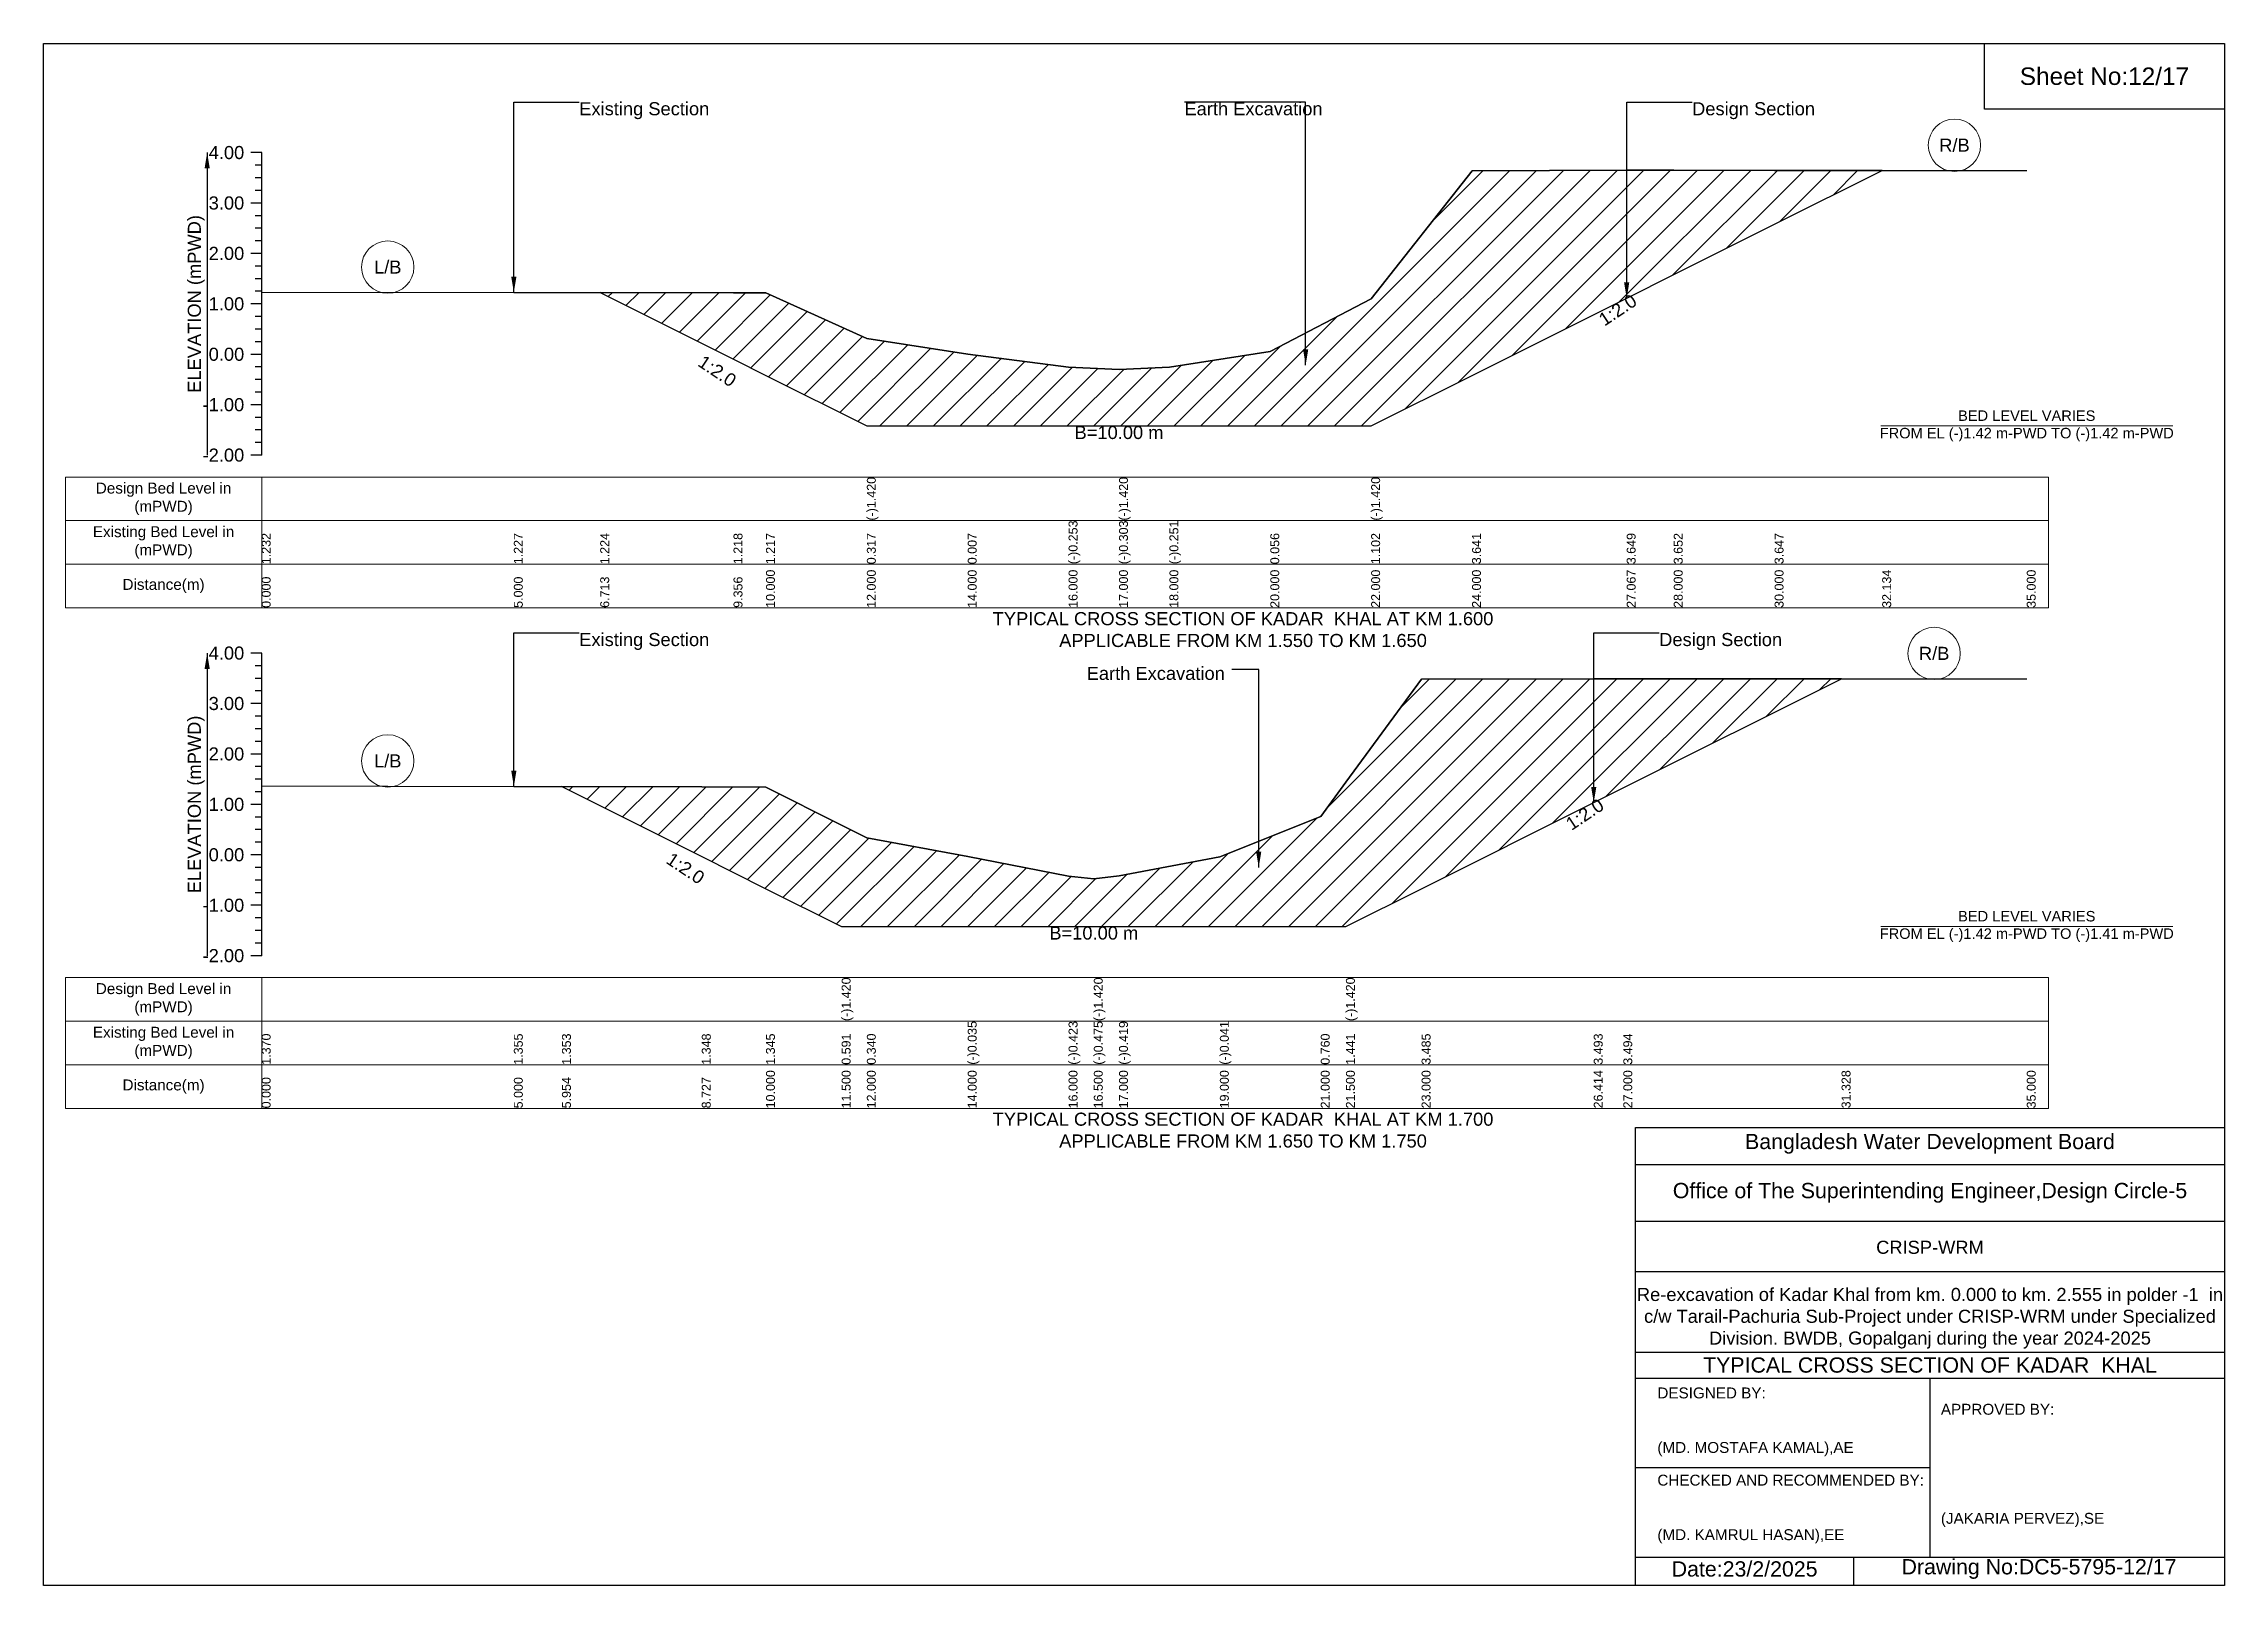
# Model space of a CAD drawing. Header units: inches. Extents: x 91000 to 278000, y -13885 to 0.
# Drawn here: x 210000 to 218000, y -5656 to 0 of the extents above; entities that cross this region are included whole.
import ezdxf

# ---------------------------------------------------------------- set-up
doc = ezdxf.new("R2010")
doc.units = ezdxf.units.IN
doc.header["$LTSCALE"] = 7
doc.header["$MEASUREMENT"] = 0
for name, color, linetype, lineweight in [('Cross section Data Border', 7, 'Continuous', 9), ('Cross Section Labels', 7, 'Continuous', 9), ('Existing_Bed_Level for Xsection', 7, 'Continuous', 25)]:
    doc.layers.add(name, color=color, linetype=linetype, lineweight=lineweight)
doc.styles.get("Standard").update_dxf_attribs({"font": 'arial.ttf'})
doc.dimstyles.get("Standard").update_dxf_attribs({"dimtxt": 0.18, "dimasz": 0.18, "dimexe": 0.18, "dimexo": 0.0625, "dimgap": 0.09, "dimtad": 0, "dimtih": 1, "dimtoh": 1, "dimdec": 4, "dimzin": 0, "dimdsep": 46, "dimtxsty": 'Standard', "dimcen": 0.09, "dimadec": 0, "dimazin": 0, "dimtfac": 1, "dimtdec": 4, "dimtofl": 0, "dimtmove": 0, "dimatfit": 3, "dimfxl": 1, "dimtolj": 1, "dimtzin": 0, "dimarcsym": 0})

msp = doc.modelspace()

# ---------------------------------------------------------------- texts
at = {"attachment_point": 5}
for s, insert, char_height in [('Sheet No:12/17', (217560, -120), 64), ('Bangladesh Water Development Board', (216920, -4036), 56), ('Office of The Superintending Engineer,Design Circle-5', (216920, -4216), 56)]:
    msp.add_mtext(s, dxfattribs=dict(at, insert=insert, char_height=char_height))
for s, insert, char_height, width, attachment_point in [('CRISP-WRM', (216920, -4416), 48, 2240, 5), ('Re-excavation of Kadar Khal from km. 0.000 to km. 2.555 in polder -1  in c/w Tarail-Pachuria Sub-Project under CRISP-WRM under Specialized Division. BWDB, Gopalganj during the year 2024-2025', (216920, -4676), 48, 2160, 5), ('TYPICAL CROSS SECTION OF KADAR  KHAL', (216920, -4848), 56, 2240, 5), ('DESIGNED BY:^J^J^J(MD. MOSTAFA KAMAL),AE', (215920, -5056), 40, 1120, 4), ('APPROVED BY:^J^J^J^J^J^J(JAKARIA PERVEZ),SE', (216960, -5216), 40, 1120, 4), ('CHECKED AND RECOMMENDED BY:^J^J^J(MD. KAMRUL HASAN),EE', (215920, -5376), 40, 1120, 4), ('Date:23/2/2025', (216240, -5596), 56, 1120, 5), ('Drawing No:DC5-5795-12/17', (217320, -5596), 56, 1760, 5)]:
    msp.add_mtext(s, dxfattribs=dict(insert=insert, char_height=char_height, width=width, attachment_point=attachment_point))
at = {"layer": 'Cross section Data Border', "char_height": 40, "width": 640, "attachment_point": 5}
for s, insert in [('Design Bed Level in (mPWD)', (210440, -1669.9)), ('Existing Bed Level in (mPWD)', (210440, -1829.9)), ('Distance(m)', (210440, -1989.9)), ('Design Bed Level in (mPWD)', (210440, -3506.1)), ('Existing Bed Level in (mPWD)', (210440, -3666.1)), ('Distance(m)', (210440, -3826.1))]:
    msp.add_mtext(s, dxfattribs=dict(at, insert=insert))
at = {"layer": 'Cross Section Labels'}
for s, insert, char_height, attachment_point in [('Existing Section', (211965, -214.9), 48, 1), ('Earth Excavation', (214185, -214.9), 48, 1), ('Design Section', (216047.4, -214.9), 48, 1), ('R/B', (217009.9, -372.8), 48, 5), ('L/B', (211262.5, -820), 48, 5), ('BED LEVEL VARIES ^JFROM EL (-)1.42 m-PWD TO (-)1.42 m-PWD', (217275, -1402.6), 38.4, 5), ('B=10.00 m', (213945, -1402.6), 48, 2), ('Existing Section', (211965, -2162.1), 48, 1), ('TYPICAL CROSS SECTION OF KADAR  KHAL AT KM 1.600^JAPPLICABLE FROM KM 1.550 TO KM 1.650', (214400, -2149.9), 48, 5), ('Design Section', (215926.6, -2162.1), 48, 1), ('R/B', (216935.3, -2237.2), 48, 5), ('Earth Excavation', (213826.4, -2286.3), 48, 1), ('L/B', (211262.5, -2631.6), 48, 5), ('BED LEVEL VARIES ^JFROM EL (-)1.42 m-PWD TO (-)1.41 m-PWD', (217275, -3238.8), 38.4, 5), ('B=10.00 m', (213852.5, -3238.8), 48, 2), ('TYPICAL CROSS SECTION OF KADAR  KHAL AT KM 1.700^JAPPLICABLE FROM KM 1.650 TO KM 1.750', (214400, -3986.1), 48, 5)]:
    msp.add_mtext(s, dxfattribs=dict(at, insert=insert, char_height=char_height, attachment_point=attachment_point))
at = {"layer": 'Cross Section Labels', "char_height": 48, "attachment_point": 2}
for insert, rotation in [((215761.1, -957.1), 33.69007), ((212484.7, -1181.2), 326.30993), ((215640.3, -2807.4), 33.69007), ((212368.2, -3005.4), 326.30993)]:
    msp.add_mtext('1:2.0', dxfattribs=dict(at, insert=insert, rotation=rotation))
at = {"layer": 'Existing_Bed_Level for Xsection', "char_height": 48, "attachment_point": 6}
for s, insert in [('4.00', (210736, -399.9)), ('3.00', (210736, -584.9)), ('2.00', (210736, -769.9)), ('1.00', (210736, -954.9)), ('0.00', (210736, -1139.9)), ('-1.00', (210736, -1324.9)), ('-2.00', (210736, -1509.9)), ('4.00', (210736, -2236.1)), ('3.00', (210736, -2421.1)), ('2.00', (210736, -2606.1)), ('1.00', (210736, -2791.1)), ('0.00', (210736, -2976.1)), ('-1.00', (210736, -3161.1)), ('-2.00', (210736, -3346.1))]:
    msp.add_mtext(s, dxfattribs=dict(at, insert=insert))
at = {"layer": 'Existing_Bed_Level for Xsection', "rotation": 90}
for s, insert, char_height, attachment_point in [('ELEVATION (mPWD)', (210560, -954.9), 48, 5), ('(-)1.420', (213020, -1749.9), 32.8, 1), ('(-)1.420', (213945, -1749.9), 32.8, 1), ('(-)1.420', (214870, -1749.9), 32.8, 1), ('(-)0.253', (213760, -1909.9), 32.8, 1), ('(-)0.303', (213945, -1909.9), 32.8, 1), ('(-)0.251', (214130, -1909.9), 32.8, 1), ('1.232', (210800, -1909.9), 32.8, 1), ('1.227', (211725, -1909.9), 32.8, 1), ('1.224', (212041.9, -1909.9), 32.8, 1), ('1.218', (212530.9, -1909.9), 32.8, 1), ('1.217', (212650, -1909.9), 32.8, 1), ('0.317', (213020, -1909.9), 32.8, 1), ('0.007', (213390, -1909.9), 32.8, 1), ('0.056', (214500, -1909.9), 32.8, 1), ('1.102', (214870, -1909.9), 32.8, 1), ('3.641', (215240, -1909.9), 32.8, 1), ('3.649', (215807.4, -1909.9), 32.8, 1), ('3.652', (215980, -1909.9), 32.8, 1), ('3.647', (216350, -1909.9), 32.8, 1), ('0.000', (210800, -2069.9), 32.8, 1), ('5.000', (211725, -2069.9), 32.8, 1), ('6.713', (212041.9, -2069.9), 32.8, 1), ('9.356', (212530.9, -2069.9), 32.8, 1), ('10.000', (212650, -2069.9), 32.8, 1), ('12.000', (213020, -2069.9), 32.8, 1), ('14.000', (213390, -2069.9), 32.8, 1), ('16.000', (213760, -2069.9), 32.8, 1), ('17.000', (213945, -2069.9), 32.8, 1), ('18.000', (214130, -2069.9), 32.8, 1), ('20.000', (214500, -2069.9), 32.8, 1), ('22.000', (214870, -2069.9), 32.8, 1), ('24.000', (215240, -2069.9), 32.8, 1), ('27.067', (215807.4, -2069.9), 32.8, 1), ('28.000', (215980, -2069.9), 32.8, 1), ('30.000', (216350, -2069.9), 32.8, 1), ('32.134', (216744.8, -2069.9), 32.8, 1), ('35.000', (217275, -2069.9), 32.8, 1), ('ELEVATION (mPWD)', (210560, -2791.1), 48, 5), ('(-)1.420', (212927.5, -3586.1), 32.8, 1), ('(-)1.420', (213852.5, -3586.1), 32.8, 1), ('(-)1.420', (214777.5, -3586.1), 32.8, 1), ('(-)0.035', (213390, -3746.1), 32.8, 1), ('(-)0.423', (213760, -3746.1), 32.8, 1), ('(-)0.475', (213852.5, -3746.1), 32.8, 1), ('(-)0.419', (213945, -3746.1), 32.8, 1), ('(-)0.041', (214315, -3746.1), 32.8, 1), ('1.370', (210800, -3746.1), 32.8, 1), ('1.355', (211725, -3746.1), 32.8, 1), ('1.353', (211901.5, -3746.1), 32.8, 1), ('1.348', (212414.5, -3746.1), 32.8, 1), ('1.345', (212650, -3746.1), 32.8, 1), ('0.591', (212927.5, -3746.1), 32.8, 1), ('0.340', (213020, -3746.1), 32.8, 1), ('0.760', (214685, -3746.1), 32.8, 1), ('1.441', (214777.5, -3746.1), 32.8, 1), ('3.485', (215055, -3746.1), 32.8, 1), ('3.493', (215686.6, -3746.1), 32.8, 1), ('3.494', (215795, -3746.1), 32.8, 1), ('0.000', (210800, -3906.1), 32.8, 1), ('5.000', (211725, -3906.1), 32.8, 1), ('5.954', (211901.5, -3906.1), 32.8, 1), ('8.727', (212414.5, -3906.1), 32.8, 1), ('10.000', (212650, -3906.1), 32.8, 1), ('11.500', (212927.5, -3906.1), 32.8, 1), ('12.000', (213020, -3906.1), 32.8, 1), ('14.000', (213390, -3906.1), 32.8, 1), ('16.000', (213760, -3906.1), 32.8, 1), ('16.500', (213852.5, -3906.1), 32.8, 1), ('17.000', (213945, -3906.1), 32.8, 1), ('19.000', (214315, -3906.1), 32.8, 1), ('21.000', (214685, -3906.1), 32.8, 1), ('21.500', (214777.5, -3906.1), 32.8, 1), ('23.000', (215055, -3906.1), 32.8, 1), ('26.414', (215686.6, -3906.1), 32.8, 1), ('27.000', (215795, -3906.1), 32.8, 1), ('31.328', (216595.7, -3906.1), 32.8, 1), ('35.000', (217275, -3906.1), 32.8, 1)]:
    msp.add_mtext(s, dxfattribs=dict(at, insert=insert, char_height=char_height, attachment_point=attachment_point))

# ---------------------------------------------------------------- hatches: boundary and pattern name
at = {"layer": 'Existing_Bed_Level for Xsection'}
h = msp.add_hatch(dxfattribs=at)
h.set_pattern_fill('ANSI31', color=256, scale=555, style=0)
h.paths.add_polyline_path([(212041.9, -913.6), (212530.9, -1158.1), (212650, -1217.6), (213020, -1402.6), (213390, -1402.6), (213760, -1402.6), (213945, -1402.6), (214130, -1402.6), (214500, -1402.6), (214870, -1402.6), (215240, -1217.6), (215807.4, -933.9), (215980, -847.6), (216350, -662.6), (216744.8, -465.2), (216350, -465.2), (215980, -464.3), (215807.4, -464.8), (215240, -466.4), (214870, -936.1), (214500, -1129.6), (214130, -1186.4), (213945, -1196), (213760, -1186.8), (213390, -1138.7), (213020, -1081.3), (212650, -914.8), (212530.9, -914.6)])
h = msp.add_hatch(dxfattribs=at)
h.set_pattern_fill('ANSI31', color=256, scale=555, style=0)
h.paths.add_polyline_path([(211901.5, -2725.8), (212414.5, -2982.3), (212650, -3100.1), (212927.5, -3238.8), (213020, -3238.8), (213390, -3238.8), (213760, -3238.8), (213852.5, -3238.8), (213945, -3238.8), (214315, -3238.8), (214685, -3238.8), (214777.5, -3238.8), (215055, -3100.1), (215686.6, -2784.3), (215795, -2730.1), (216595.7, -2329.7), (215795, -2329.7), (215686.6, -2330), (215055, -2331.4), (214777.5, -2709.5), (214685, -2835.5), (214315, -2983.7), (213945, -3053.6), (213852.5, -3064), (213760, -3054.4), (213390, -2982.6), (213020, -2913.2), (212927.5, -2866.7), (212650, -2727.3), (212414.5, -2726.8)])

# ---------------------------------------------------------------- linework, layer by layer
for points in [[(210000, 0), (218000, 0), (218000, -5656), (210000, -5656)], [(217120, 0), (218000, 0), (218000, -240), (217120, -240)]]:
    msp.add_lwpolyline(points, close=True)
for points in [[(215840, -5656), (215840, -3976), (218000, -3976)], [(215840, -4112), (218000, -4112)], [(215840, -4320), (218000, -4320)], [(215840, -4504), (218000, -4504)], [(215840, -4800), (218000, -4800)], [(215840, -4896), (218000, -4896)], [(216920, -4896), (216920, -5552)], [(215840, -5224), (216920, -5224)], [(215840, -5552), (218000, -5552)], [(216640, -5552), (216640, -5656)]]:
    msp.add_lwpolyline(points)
at = {"layer": 'Cross section Data Border'}
for points in [[(210080, -1589.9), (217355, -1589.9), (217355, -2069.9), (210080, -2069.9)], [(210080, -3426.1), (217355, -3426.1), (217355, -3906.1), (210080, -3906.1)]]:
    msp.add_lwpolyline(points, close=True, dxfattribs=at)
for points in [[(210800, -1589.9), (210800, -2069.9)], [(210080, -1749.9), (217355, -1749.9)], [(210080, -1909.9), (217355, -1909.9)], [(210800, -3426.1), (210800, -3906.1)], [(210080, -3586.1), (217355, -3586.1)], [(210080, -3746.1), (217355, -3746.1)]]:
    msp.add_lwpolyline(points, dxfattribs=at)
at = {"layer": 'Cross Section Labels'}
for points in [[(216739.2, -1402.6), (217810.8, -1402.6)], [(216739.2, -3238.8), (217810.8, -3238.8)]]:
    msp.add_lwpolyline(points, dxfattribs=at)
for centre in [(217009.9, -372.8), (211262.5, -820), (216935.3, -2237.2), (211262.5, -2631.6)]:
    msp.add_circle(centre, 96, dxfattribs=at)
at = {"layer": 'Existing_Bed_Level for Xsection'}
for points in [[(210800, -399.9), (210760, -399.9)], [(210800, -1509.9), (210800, -1324.9), (210800, -1139.9), (210800, -954.9), (210800, -769.9), (210800, -584.9), (210800, -399.9)], [(210800, -446.2), (210776, -446.2)], [(210800, -912), (211725, -913), (212041.9, -913.6), (212530.9, -914.6), (212650, -914.8), (213020, -1081.3), (213020, -1081.3), (213390, -1138.7), (213760, -1186.8), (213945, -1196), (213945, -1196), (214130, -1186.4), (214500, -1129.6), (214870, -936.1), (214870, -936.1), (215240, -466.4), (215807.4, -464.8), (215980, -464.3), (216350, -465.2), (216744.8, -465.2), (217275, -465.2)], [(210800, -492.4), (210776, -492.4)], [(210800, -538.7), (210776, -538.7)], [(210800, -584.9), (210760, -584.9)], [(210800, -631.2), (210776, -631.2)], [(210800, -677.4), (210776, -677.4)], [(210800, -769.9), (210760, -769.9)], [(210800, -723.7), (210776, -723.7)], [(210800, -816.2), (210776, -816.2)], [(210800, -862.4), (210776, -862.4)], [(210800, -954.9), (210760, -954.9)], [(210800, -908.7), (210776, -908.7)], [(210800, -1001.2), (210776, -1001.2)], [(210800, -1047.4), (210776, -1047.4)], [(210800, -1093.7), (210776, -1093.7)], [(210800, -1139.9), (210760, -1139.9)], [(210800, -1186.2), (210776, -1186.2)], [(210800, -1232.4), (210776, -1232.4)], [(210800, -1278.7), (210776, -1278.7)], [(210800, -1324.9), (210760, -1324.9)], [(210800, -1371.2), (210776, -1371.2)], [(210800, -1417.4), (210776, -1417.4)], [(210800, -1509.9), (210760, -1509.9)], [(210800, -1463.7), (210776, -1463.7)], [(210800, -2236.1), (210760, -2236.1)], [(210800, -3346.1), (210800, -3161.1), (210800, -2976.1), (210800, -2791.1), (210800, -2606.1), (210800, -2421.1), (210800, -2236.1)], [(210800, -2282.4), (210776, -2282.4)], [(210800, -2328.6), (210776, -2328.6)], [(210800, -2374.9), (210776, -2374.9)], [(210800, -2722.7), (211725, -2725.4), (211901.5, -2725.8), (212414.5, -2726.8), (212650, -2727.3), (212927.5, -2866.7), (212927.5, -2866.7), (213020, -2913.2), (213390, -2982.6), (213760, -3054.4), (213852.5, -3064), (213852.5, -3064), (213945, -3053.6), (214315, -2983.7), (214685, -2835.5), (214777.5, -2709.5), (214777.5, -2709.5), (215055, -2331.4), (215686.6, -2330), (215795, -2329.7), (216595.7, -2329.7), (217275, -2329.7)], [(210800, -2421.1), (210760, -2421.1)], [(210800, -2467.4), (210776, -2467.4)], [(210800, -2513.6), (210776, -2513.6)], [(210800, -2559.9), (210776, -2559.9)], [(210800, -2606.1), (210760, -2606.1)], [(210800, -2652.4), (210776, -2652.4)], [(210800, -2698.6), (210776, -2698.6)], [(210800, -2791.1), (210760, -2791.1)], [(210800, -2744.9), (210776, -2744.9)], [(210800, -2837.4), (210776, -2837.4)], [(210800, -2883.6), (210776, -2883.6)], [(210800, -2929.9), (210776, -2929.9)], [(210800, -2976.1), (210760, -2976.1)], [(210800, -3022.4), (210776, -3022.4)], [(210800, -3068.6), (210776, -3068.6)], [(210800, -3114.9), (210776, -3114.9)], [(210800, -3161.1), (210760, -3161.1)], [(210800, -3207.4), (210776, -3207.4)], [(210800, -3253.6), (210776, -3253.6)], [(210800, -3346.1), (210760, -3346.1)], [(210800, -3299.9), (210776, -3299.9)]]:
    msp.add_lwpolyline(points, dxfattribs=at)
for points in [[(212041.9, -913.6), (212041.9, -913.6), (212530.9, -1158.1), (212650, -1217.6), (213020, -1402.6), (213020, -1402.6), (213390, -1402.6), (213760, -1402.6), (213945, -1402.6), (213945, -1402.6), (214130, -1402.6), (214500, -1402.6), (214870, -1402.6), (214870, -1402.6), (215240, -1217.6), (215807.4, -933.9), (215980, -847.6), (216350, -662.6), (216744.8, -465.2), (216350, -465.2), (215980, -464.3), (215807.4, -464.8), (215240, -466.4), (214870, -936.1), (214870, -936.1), (214500, -1129.6), (214130, -1186.4), (213945, -1196), (213945, -1196), (213760, -1186.8), (213390, -1138.7), (213020, -1081.3), (213020, -1081.3), (212650, -914.8), (212530.9, -914.6), (212041.9, -913.6)], [(211901.5, -2725.8), (211901.5, -2725.8), (212414.5, -2982.3), (212650, -3100.1), (212927.5, -3238.8), (212927.5, -3238.8), (213020, -3238.8), (213390, -3238.8), (213760, -3238.8), (213852.5, -3238.8), (213852.5, -3238.8), (213945, -3238.8), (214315, -3238.8), (214685, -3238.8), (214777.5, -3238.8), (214777.5, -3238.8), (215055, -3100.1), (215686.6, -2784.3), (215795, -2730.1), (216595.7, -2329.7), (216595.7, -2329.7), (216595.7, -2329.7), (215795, -2329.7), (215686.6, -2330), (215055, -2331.4), (214777.5, -2709.5), (214777.5, -2709.5), (214685, -2835.5), (214315, -2983.7), (213945, -3053.6), (213852.5, -3064), (213852.5, -3064), (213760, -3054.4), (213390, -2982.6), (213020, -2913.2), (212927.5, -2866.7), (212927.5, -2866.7), (212650, -2727.3), (212414.5, -2726.8), (211901.5, -2725.8)]]:
    msp.add_lwpolyline(points, close=True, dxfattribs=at)

msp.set_redraw_order([(e.dxf.handle, doc.entitydb.next_handle()) for e in msp.query("TEXT MTEXT ATTDEF DIMENSION ARC_DIMENSION")])  # texts and dimensions are drawn at this point

# ---------------------------------------------------------------- leaders
at = {"layer": 'Cross Section Labels', "annotation_type": 0, "has_hookline": 1}
for points, hookline_direction, text_width in [([(211725, -913), (211725, -214.9), (211964.9, -214.9)], 0, 467.2), ([(214629.7, -1179.4), (214629.7, -214.9), (214185.1, -214.9)], 1, 497), ([(215807.4, -933.9), (215807.4, -214.9), (216047.3, -214.9)], 0, 441.2), ([(211725, -2725.4), (211725, -2162.1), (211964.9, -2162.1)], 0, 467.2), ([(215686.6, -2784.3), (215686.6, -2162.1), (215926.5, -2162.1)], 0, 441.2), ([(214457.5, -3022.1), (214457.5, -2296.2), (214358.8, -2296.2)], 1, 497)]:
    msp.add_leader(points, dimstyle='Standard', override={"dimasz": 57.6}, dxfattribs=dict(at, hookline_direction=hookline_direction, text_width=text_width))
at = {"layer": 'Existing_Bed_Level for Xsection'}
for points in [[(210600, -399.9), (210600, -1509.9)], [(210600, -2236.1), (210600, -3346.1)]]:
    msp.add_leader(points, dimstyle='Standard', override={"dimasz": 57.6}, dxfattribs=at)

doc.saveas('drawing.dxf')
